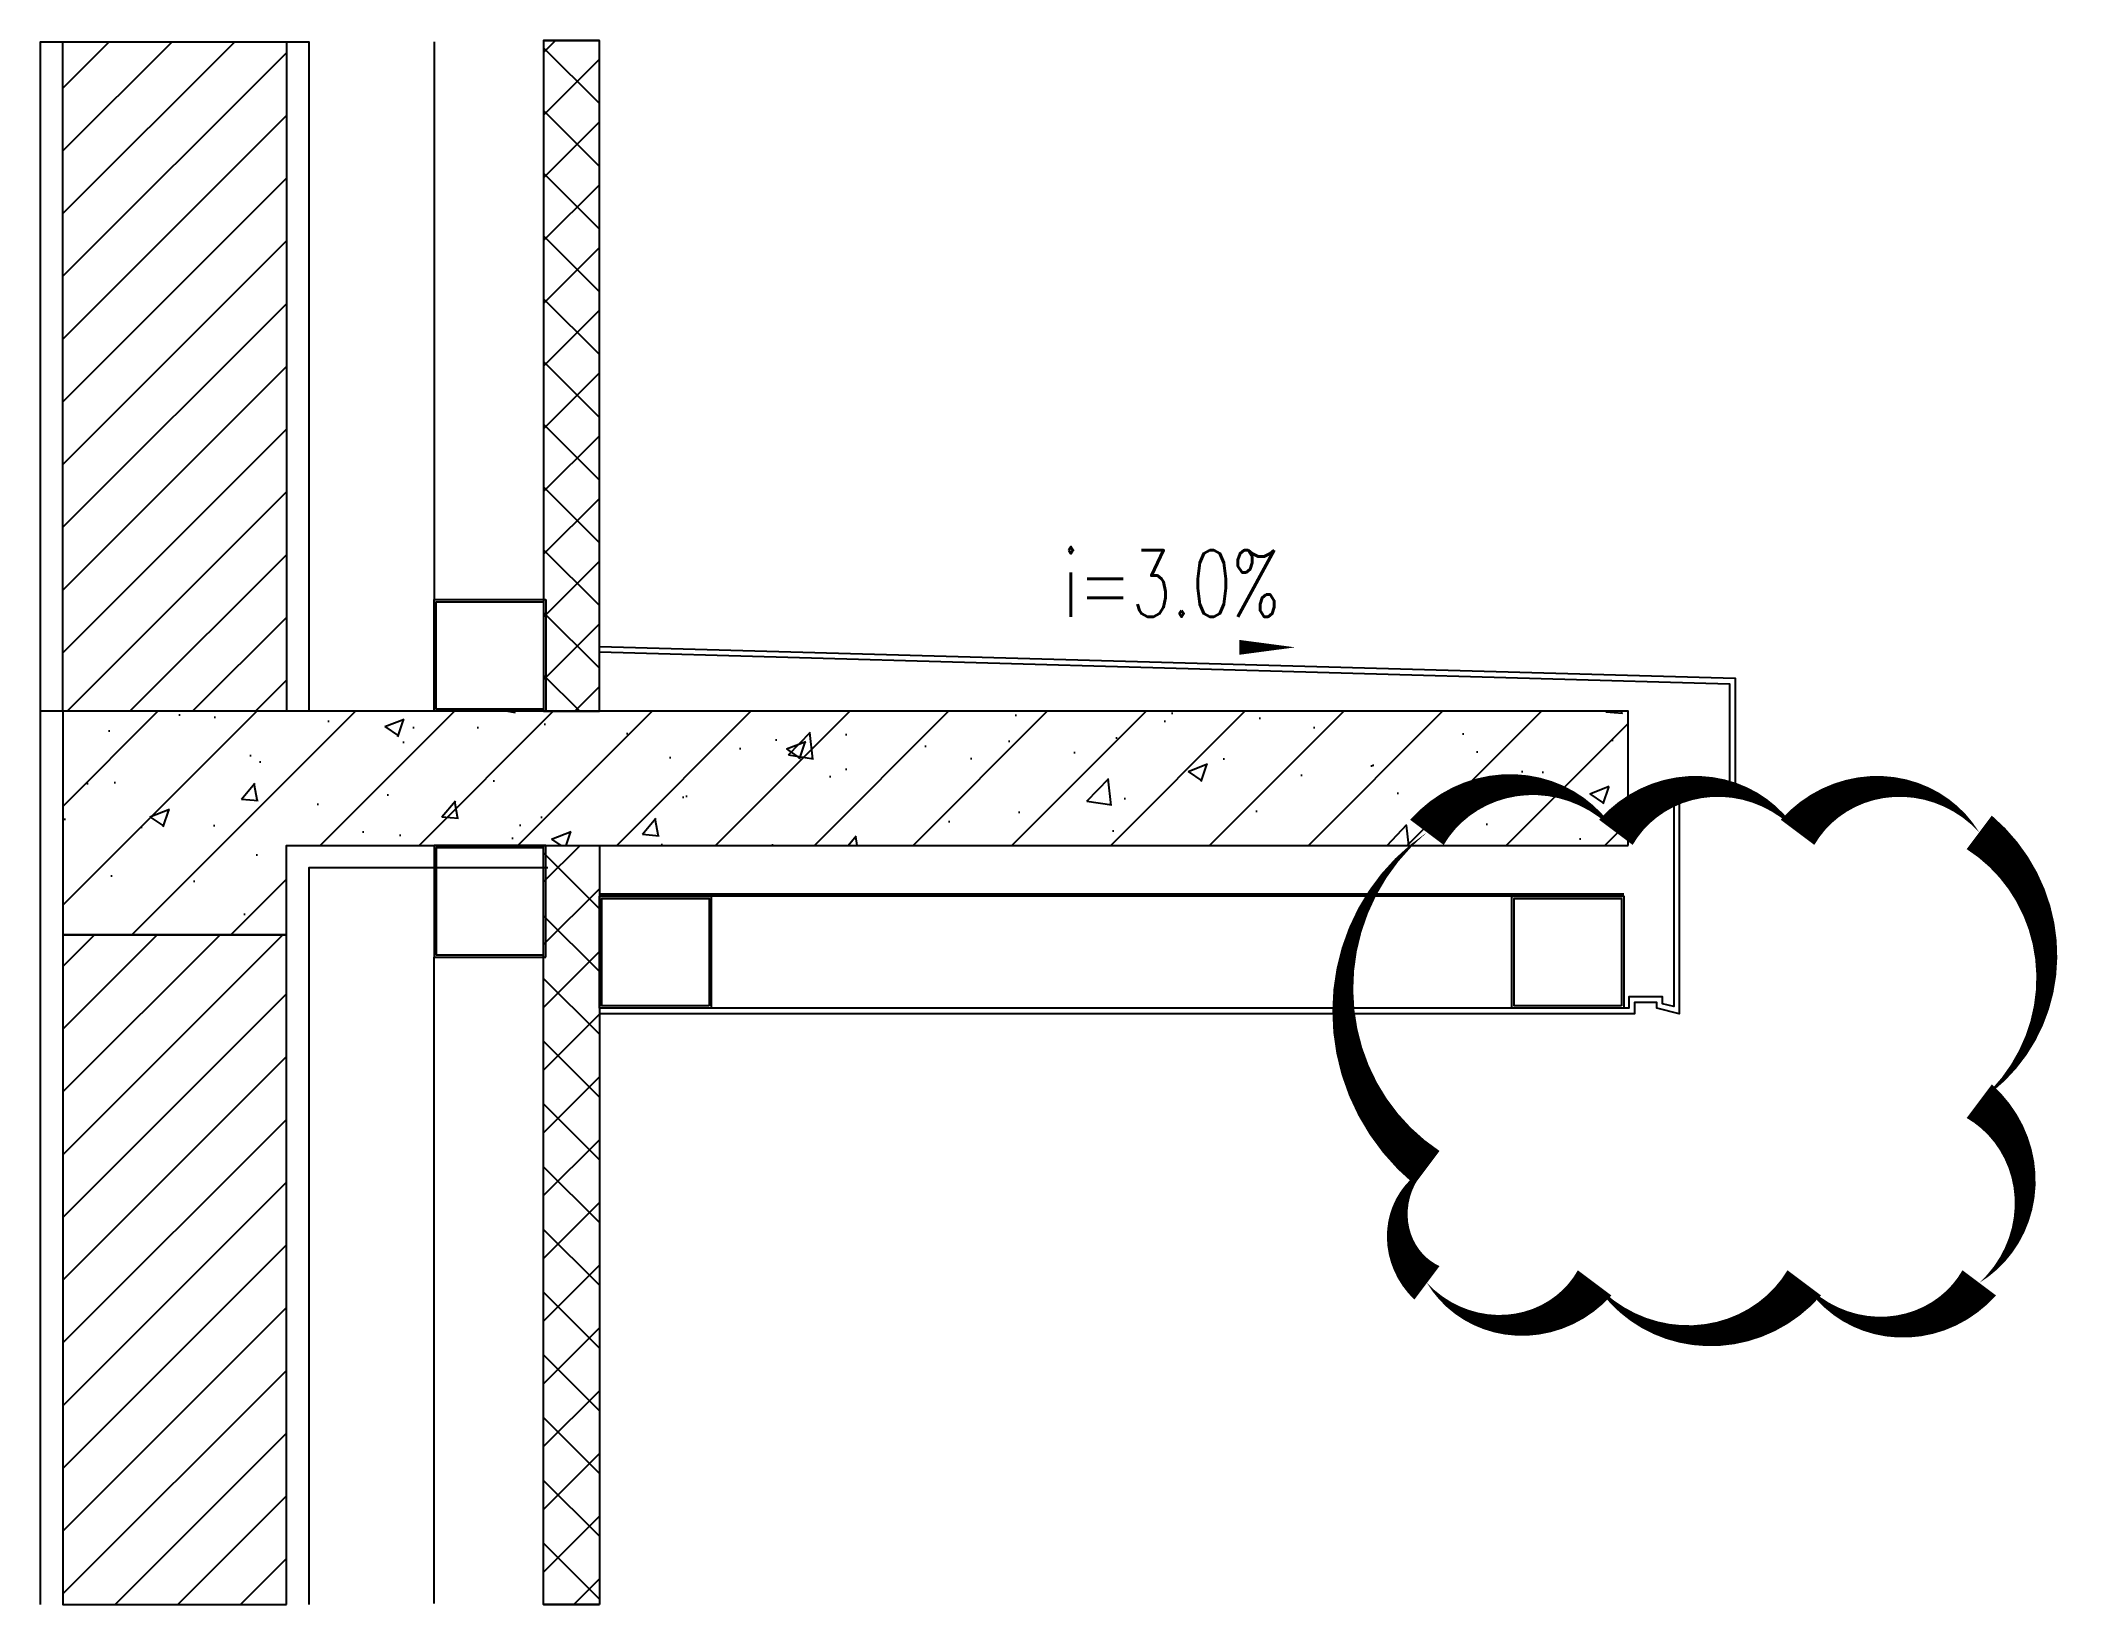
# Model space of a CAD drawing. Extents: x -446699 to 757189, y -606167 to -103070.
# Drawn here: x -154042 to -152229, y -397152 to -395753 of the extents above; entities that cross this region are included whole.
import ezdxf

# ---------------------------------------------------------------- set-up
doc = ezdxf.new("R2010")
doc.units = 0
doc.header["$LTSCALE"] = 1000
doc.header["$MEASUREMENT"] = 0
for name, color, linetype in [('8', 8, 'Continuous'), ('M面积', 10, 'Continuous'), ('PUB_DIM', 3, 'Continuous'), ('PUB_TEXT', 7, 'Continuous')]:
    doc.layers.add(name, color=color, linetype=linetype)
doc.layers.add('DIM_MODI', color=6, linetype='Continuous', plot=False)
doc.styles.add('_TCH_DIM', font='SIMPLEX', dxfattribs={"bigfont": 'GBCBIG'})
pattern_1 = [(45, (-1037696.38, 310820.99), (-28.0633004, 28.0633004), [])]

msp = doc.modelspace()

# ---------------------------------------------------------------- texts
at = {"layer": 'PUB_TEXT', "style": '_TCH_DIM', "width": 0.705882}
msp.add_text('i=3.0%%%', height=59.5, dxfattribs=at).set_placement((-153127.7, -396268.8))

# ---------------------------------------------------------------- hatches: boundary and pattern name
h = msp.add_hatch()
h.set_pattern_fill('ANSI31', color=8, scale=25)
h.set_pattern_definition(pattern_1)
h.paths.add_polyline_path([(-153822.2, -395754.4), (-153822.2, -396353.4), (-154022.2, -396353.4), (-154022.2, -395754.4)])
h = msp.add_hatch()
h.set_pattern_fill('ANSI37', color=34, scale=25)
h.set_pattern_definition([(45, (-1036601.898, 303154.563), (-28.0633004, 28.0633004), []), (135, (-1036601.898, 303154.563), (-28.0633004, -28.0633004), [])])
h.paths.add_polyline_path([(-153542.2, -395753.4), (-153592.2, -395753.4), (-153592.2, -396353.4), (-153542.2, -396353.4)])
h = msp.add_hatch()
h.set_pattern_fill('钢筋混凝土', color=8, scale=25)
h.set_pattern_definition([(45, (-1037696.38, 309198.245), (-44.1941738, 44.1941738), []), (50, (-1037696.38, 309198.24), (179.315046, -15.688034), [18.75, -206.25]), (355, (-1037696.38, 309198.24), (-34.687833, 188.048033), [15, -165]), (100.4514, (-1037681.44, 309196.94), (144.627345, 172.359886), [15.935047, -175.285528]), (46.1842, (-1037696.38, 309248.24), (266.81026, -41.379754), [28.125, -309.375]), (96.6356, (-1037674.14, 309244.8), (233.665676, 243.52947), [23.90257, -262.92825]), (351.1842, (-1037696.38, 309248.24), (233.665486, 243.52965), [22.5, -247.5]), (21, (-1037671.38, 309235.74), (149.226763, -100.654723), [18.75, -206.25]), (326, (-1037671.38, 309235.74), (60.828833, 181.28751), [15, -165]), (71.4514, (-1037658.94, 309227.36), (210.055657, 80.632624), [15.935047, -175.285528]), (37.5, (-1037696.38, 309198.245), (3.039964, 83.2234635), [0, -163, 0, -167.5, 0, -165.625]), (7.5, (-1037696.38, 309198.245), (65.7673844, 98.602928), [0, -95.5, 0, -159.25, 0, -63.125]), (327.5, (-1037752.13, 309198.245), (133.455609, -5.638718), [0, -62.5, 0, -195, 0, -258.75]), (317.5, (-1037777.13, 309198.24), (145.796542, 25.026246), [0, -81.25, 0, -129.5, 0, -183.75])])
h.paths.add_polyline_path([(-152622.2, -396473.4), (-152622.2, -396353.4), (-154022.2, -396353.4), (-154022.2, -396553.4), (-153822.2, -396553.4), (-153822.2, -396473.4)])
h = msp.add_hatch()
h.set_pattern_fill('ANSI37', color=34, scale=25)
h.set_pattern_definition([(45, (-1025983.09, 617798.758), (-28.0633004, 28.0633004), []), (135, (-1025983.09, 617798.758), (-28.0633004, -28.0633004), [])])
h.paths.add_polyline_path([(-153542.2, -397152.4), (-153592.2, -397152.4), (-153592.2, -396473.4), (-153542.2, -396473.4)])
h = msp.add_hatch()
h.set_pattern_fill('ANSI31', color=8, scale=25)
h.set_pattern_definition(pattern_1)
h.paths.add_polyline_path([(-153822.2, -397152.4), (-153822.2, -396553.4), (-154022.2, -396553.4), (-154022.2, -397152.4)])

# ---------------------------------------------------------------- linework, layer by layer
for points in [[(-153822.2, -395754.4), (-153822.2, -396353.4), (-154022.2, -396353.4), (-154022.2, -395754.4), (-153822.2, -395754.4)], [(-153822.2, -397152.4), (-153822.2, -396553.4), (-154022.2, -396553.4), (-154022.2, -397152.4), (-153822.2, -397152.4)]]:
    msp.add_lwpolyline(points)
at = {"color": 34}
for points in [[(-153542.2, -395753.4), (-153592.2, -395753.4), (-153592.2, -396353.4), (-153542.2, -396353.4)], [(-153542.2, -397152.4), (-153592.2, -397152.4), (-153592.2, -396473.4), (-153542.2, -396473.4)]]:
    msp.add_lwpolyline(points, close=True, dxfattribs=at)
at = {"color": 6}
for points in [[(-153542.3, -396300.3), (-152531.4, -396328.8), (-152531.4, -396418.9), (-152581.4, -396418.9), (-152581.4, -396617.5), (-152591.4, -396615), (-152591.4, -396608.9), (-152621.4, -396608.9), (-152621.4, -396618.9), (-153542.2, -396618.9)], [(-153542.2, -396295.3), (-152526.4, -396323.9), (-152526.4, -396423.9), (-152576.4, -396423.9), (-152576.4, -396623.9), (-152596.4, -396618.9), (-152596.4, -396613.9), (-152616.4, -396613.9), (-152616.4, -396623.9), (-153542.2, -396623.9)]]:
    msp.add_lwpolyline(points, dxfattribs=at)
msp.add_lwpolyline([(-152622.2, -396473.4), (-152622.2, -396353.4), (-154022.2, -396353.4), (-154022.2, -396553.4), (-153822.2, -396553.4), (-153822.2, -396473.4)], close=True)
at = {"layer": '8', "color": 8}
for points in [[(-154042.2, -396333.4), (-154042.2, -395754.4), (-153802.2, -395754.4), (-153802.2, -396353.4), (-154042.2, -396353.4)], [(-154042.2, -397152.4), (-154042.2, -396333.4), (-154042.2, -396333.4)], [(-153588.3, -396493.4), (-153802.2, -396493.4), (-153802.2, -397152.4)]]:
    msp.add_lwpolyline(points, dxfattribs=at)
at = {"layer": 'DIM_MODI'}
msp.add_lwpolyline([(-152802.1, -396461.7, 0, 37.5, 0.5), (-152802.1, -396761.7, 0, 37.5, 0.5), (-152802.1, -396864.7, 0, 37.5, 0.5), (-152652.1, -396864.7, 0, 37.5, 0.5), (-152464.6, -396864.7, 0, 37.5, 0.5), (-152308.1, -396864.7, 0, 37.5, 0.5), (-152308.1, -396702.2, 0, 37.5, 0.5), (-152308.1, -396461.7, 0, 37.5, 0.5), (-152470.6, -396461.7, 0, 37.5, 0.5), (-152633.1, -396461.7, 0, 37.5, 0.5)], format="xyseb", close=True, dxfattribs=at)
at = {"layer": 'M面积'}
for p, q in [((-153592.2, -395753.4), (-153542.2, -395753.4)), ((-153592.2, -397152.4), (-153542.2, -397152.4))]:
    msp.add_line(p, q, dxfattribs=at)
at = {"layer": 'M面积', "color": 250}
for points in [[(-153690.2, -395754.4), (-153690.2, -396253.4)], [(-153590.2, -396253.4), (-153590.2, -396353.4), (-153690.2, -396353.4), (-153690.2, -396253.4), (-153590.2, -396253.4)], [(-153590.2, -396573.4), (-153590.2, -396473.4), (-153690.2, -396473.4), (-153690.2, -396573.4), (-153590.2, -396573.4)], [(-152626.1, -396516.9), (-153542.2, -396516.9)], [(-152626.1, -396518.9), (-153542.2, -396518.9)], [(-153442.2, -396618.9), (-153542.2, -396618.9), (-153542.2, -396518.9), (-153442.2, -396518.9), (-153442.2, -396618.9)], [(-152626.1, -396618.9), (-152726.1, -396618.9), (-152726.1, -396518.9), (-152626.1, -396518.9), (-152626.1, -396618.9)], [(-153690.2, -397151.4), (-153690.2, -396573.4)]]:
    msp.add_lwpolyline(points, dxfattribs=at)
for points in [[(-153592.2, -396255.4), (-153592.2, -396351.4), (-153688.2, -396351.4), (-153688.2, -396255.4)], [(-153592.2, -396571.4), (-153592.2, -396475.4), (-153688.2, -396475.4), (-153688.2, -396571.4)], [(-153444.2, -396616.9), (-153540.2, -396616.9), (-153540.2, -396520.9), (-153444.2, -396520.9)], [(-152628.1, -396616.9), (-152724.1, -396616.9), (-152724.1, -396520.9), (-152628.1, -396520.9)]]:
    msp.add_lwpolyline(points, close=True, dxfattribs=at)
at = {"layer": 'PUB_DIM'}
msp.add_lwpolyline([(-153156.8, -396288.1, 0, 0, 0), (-152919.9, -396296.2, 0, 13.3, 0), (-152969.9, -396296.2, 0, 0, 0)], format="xyseb", dxfattribs=at)

msp.set_redraw_order([(e.dxf.handle, doc.entitydb.next_handle()) for e in msp.query("TEXT MTEXT ATTDEF DIMENSION ARC_DIMENSION")])  # texts and dimensions are drawn at this point

doc.saveas('drawing.dxf')
